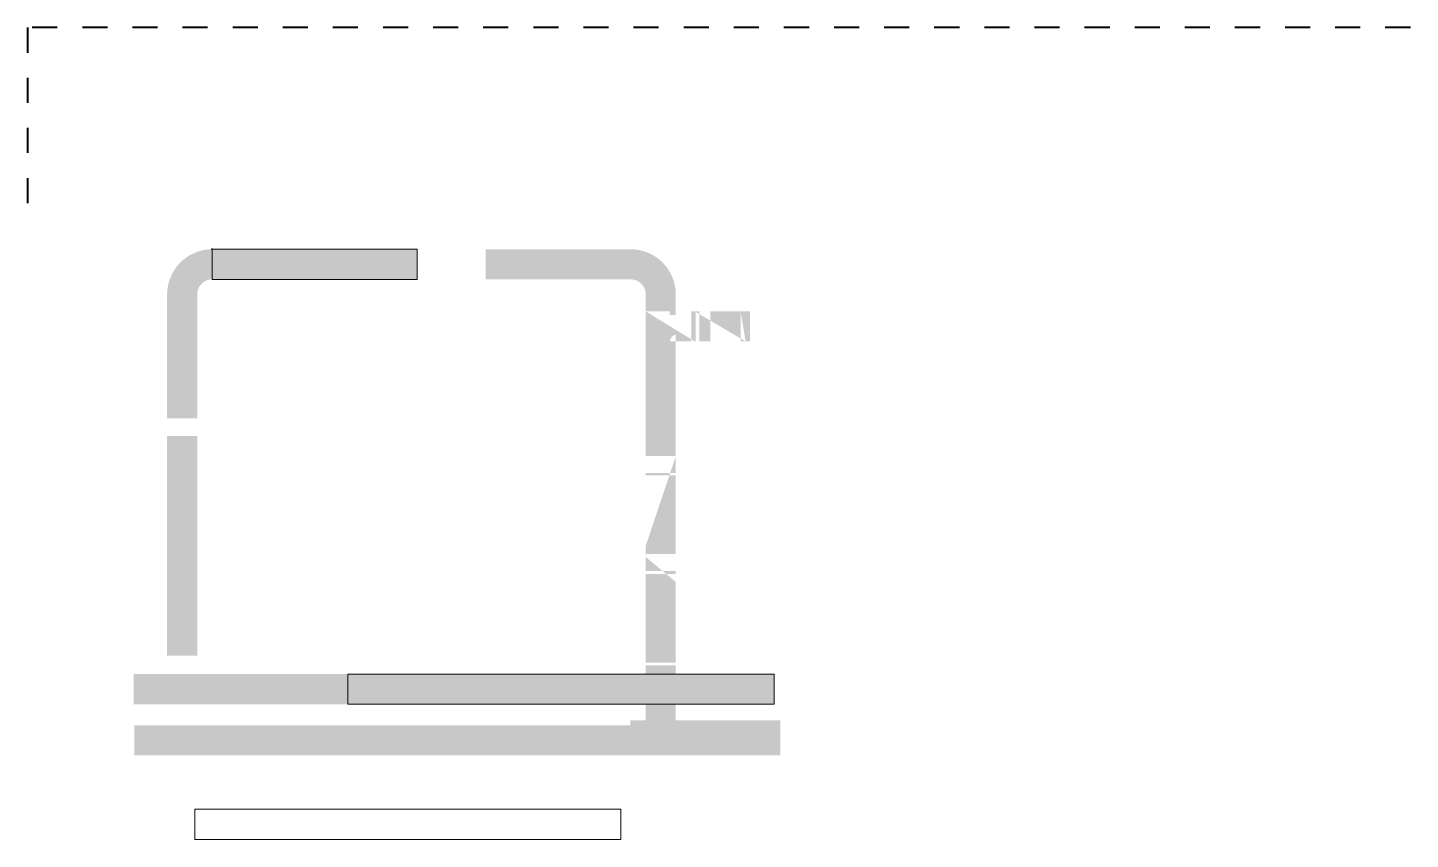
# Model space of a CAD drawing. Header units: millimetres. Extents: x -35117 to 70520, y -28859 to 27816.
# Drawn here: x 7367 to 21163, y -16055 to -7959 of the extents above; entities that cross this region are included whole.
import ezdxf

# ---------------------------------------------------------------- set-up
doc = ezdxf.new("R2010")
doc.units = ezdxf.units.MM
doc.linetypes.add('HIDDEN1', pattern=[1, 0.5, -0.5])
doc.layers.add('Kabeli', color=7, linetype='Continuous')
doc.layers.add('ТРАССЫ', color=7, linetype='Continuous', lineweight=40)
pattern_1 = [(0, (-71968.23042725428, -8556.943230441771), (31.25, 62.5), [0, -62.5])]

msp = doc.modelspace()

# ---------------------------------------------------------------- hatches: boundary and pattern name
at = {"layer": 'ТРАССЫ'}
h = msp.add_hatch(dxfattribs=at)
h.set_pattern_fill('DOTS', color=6, scale=1000, style=0)
h.set_pattern_definition(pattern_1)
h.paths.add_polyline_path([(13646.699451928, -10788.86817002188), (13533.36170550337, -10788.86817002188), (13533.36170550337, -10860.59094148001), (13646.699451928, -10860.59094148001)], flags=16)
edge = h.paths.add_edge_path(flags=16)
edge.add_arc((13709.27709711593, -10886.9267671717), 62.61640696151371, 177.9838734681955, 182.0161265318045, ccw=False)
edge.add_line((13646.699451928, -10884.723872825), (13646.699451928, -10860.59094148001))
edge.add_line((13646.699451928, -10860.59094148001), (13533.36170550337, -10860.59094148001))
edge.add_line((13533.36170550337, -10860.59094148001), (13533.36170550337, -11088.86817002188))
edge.add_line((13533.36170550337, -11088.86817002188), (13646.699451928, -11088.86817002188))
edge.add_line((13646.699451928, -11088.86817002188), (13646.699451928, -10889.12966151841))
edge = h.paths.add_edge_path(flags=16)
edge.add_arc((13717.0569427344, -10916.17377782345), 56.67434165971645, 0, 101.263070579988)
edge.add_line((13705.98764706662, -10860.59094148001), (13652.46830637095, -10860.59094148001))
edge.add_arc((13709.27709711593, -10886.9267671717), 62.6164069615135, 155.1281667317087, 177.9838734682021)
edge.add_line((13646.699451928, -10884.723872825), (13646.699451928, -11088.86817002188))
edge.add_line((13646.699451928, -11088.86817002188), (13773.73128439412, -11088.86817002188))
edge.add_line((13773.73128439412, -11088.86817002188), (13773.73128439412, -10916.17377782345))
edge = h.paths.add_edge_path(flags=16)
edge.add_line((13833.314784727, -10824.31036021019), (13773.73128439412, -10824.31036021019))
edge.add_line((13773.73128439412, -10824.31036021019), (13773.73128439412, -11088.86817002188))
edge.add_line((13773.73128439412, -11088.86817002188), (13773.90142471273, -11088.86817002188))
edge.add_arc((13848.58715505204, -11093.91228100806), 74.8558706579265, 101.7723522763348, 176.1362358230625, ccw=False)
edge.add_line((13833.314784727, -11020.63093224447), (13833.314784727, -10824.31036021019))
edge = h.paths.add_edge_path(flags=16)
edge.add_line((13773.73128439412, -10824.31036021019), (13709.27709711593, -10824.31036021019))
edge.add_arc((13709.27709711593, -10886.92676717171), 62.61640696151608, 90, 155.1281667317008)
edge.add_line((13652.46830637095, -10860.59094148001), (13705.98764706662, -10860.59094148001))
edge.add_arc((13717.0569427344, -10916.17377782345), 56.67434165971868, 0, 101.26307057998798, ccw=False)
edge.add_line((13773.73128439412, -10916.17377782345), (13773.73128439412, -10824.31036021019))
edge = h.paths.add_edge_path(flags=16)
edge.add_line((13773.73128439412, -10788.86817002188), (13646.699451928, -10788.86817002188))
edge.add_line((13646.699451928, -10788.86817002188), (13646.699451928, -10860.59094148001))
edge.add_line((13646.699451928, -10860.59094148001), (13652.46830637095, -10860.59094148001))
edge.add_arc((13709.27709711593, -10886.92676717171), 62.61640696151809, 90, 155.1281667316996, ccw=False)
edge.add_line((13709.27709711593, -10824.31036021019), (13773.73128439412, -10824.31036021019))
edge.add_line((13773.73128439412, -10824.31036021019), (13773.73128439412, -10788.86817002188))
h.paths.add_polyline_path([(13383.36170550337, -10469.48340439687), (13383.36170550337, -10169.4837858666), (11936.21319170941, -10169.4837858666), (11936.21319170941, -10469.48340439687)])
edge = h.paths.add_edge_path()
edge.add_line((13533.36170550337, -13129.49545884025), (13533.36170550337, -12544.6344664086))
edge.add_line((13533.36170550337, -12544.6344664086), (13833.36170550337, -12544.6344664086))
edge.add_line((13833.36170550337, -12544.6344664086), (13833.36170550337, -13129.49545884025))
edge.add_line((13833.36170550337, -13129.49545884025), (13533.36170550337, -13129.49545884025))
edge.add_line((13533.36170550337, -13129.49545884025), (13533.36170550337, -12544.6344664086))
edge.add_line((13533.36170550337, -12544.6344664086), (13833.36170550337, -12544.6344664086))
edge.add_line((13833.36170550337, -12544.6344664086), (13833.36170550337, -12501.38495468985))
edge.add_line((13833.36170550337, -12501.38495468985), (13833.36170550337, -12458.79767441642))
edge.add_line((13833.36170550337, -12458.79767441642), (13833.36170550337, -12417.52646469962))
edge.add_line((13833.36170550337, -12417.52646469962), (13833.36170550337, -12378.2038023461))
edge.add_line((13833.36170550337, -12378.2038023461), (13833.36170550337, -12425.75552964102))
edge.add_line((13833.36170550337, -12425.75552964102), (13533.36170550337, -12425.75552964102))
edge.add_line((13533.36170550337, -12425.75552964102), (13533.36170550337, -12399.7370054711))
edge.add_line((13533.36170550337, -12399.7370054711), (13833.36170550337, -12399.7370054711))
edge.add_line((13833.36170550337, -12399.7370054711), (13833.36170550337, -12352.18527817618))
edge.add_line((13833.36170550337, -12352.18527817618), (13833.36170550337, -12233.30557846915))
edge.add_line((13833.36170550337, -12233.30557846915), (13833.36170550337, -10619.48340439688))
edge.add_line((13833.36170550337, -10619.48340439688), (13533.36170550337, -10619.48340439688))
edge.add_line((13533.36170550337, -10619.48340439688), (13833.36170550337, -10619.48340439688))
edge.add_arc((13383.36100814769, -10619.48453264795), 450.0006973570881, 0.0001436531660635243, 45.00010748273338)
edge.add_arc((13383.36214483267, -10619.48161969988), 449.9978338334909, 44.99994756278285, 90.00005593741378)
edge.add_line((13383.36170550337, -10169.4837858666), (13383.36170550337, -10469.48340439687))
edge.add_arc((13383.36081793655, -10619.48517865351), 150.0017742592601, 44.99993039213922, 89.99966097846038, ccw=False)
edge.add_arc((13383.3636808919, -10619.48273880828), 149.9980246129487, -0.0002542394652209623, 45.00004467178559, ccw=False)
edge.add_line((13533.36170550337, -10619.48340439688), (13533.36170550337, -12233.30557846915))
edge.add_line((13533.36170550337, -12233.30557846915), (13833.36170550337, -12233.30557846915))
edge.add_line((13833.36170550337, -12233.30557846915), (13533.36170550337, -13129.49545884025))
h.paths.add_polyline_path([(13833.314784727, -10788.86817002188), (13833.314784727, -11088.86817002188), (13876.04931231489, -11088.86817002188), (13876.04931231489, -10788.86817002188)], flags=16)
h.paths.add_polyline_path([(14530.10204668989, -11088.86817002188), (14574.21520586958, -11088.86817002188), (14574.21520586958, -10788.86817002188), (14530.10204668989, -10788.86817002188), (14480.50220843306, -10788.86817002188)], flags=17)
h.paths.add_polyline_path([(13987.74250384321, -10788.86817002188), (14032.41833086958, -10788.86817002188), (14032.41833086958, -11088.86817002188), (13987.74250384321, -11088.86817002188), (14022.78545733442, -11088.86817002188), (14179.15447588911, -11088.86817002188), (14179.15447588911, -10788.86817002188), (14022.78545733442, -10788.86817002188), (14022.78545733442, -11088.86817002188), (14022.78545733442, -10788.86817002188), (13987.74250384321, -10788.86817002188), (14032.42023821821, -10788.86817002188), (14067.46319170942, -10788.86817002188)], flags=17)
h.paths.add_polyline_path([(13987.74250384321, -10788.86817002188), (13876.04931231489, -10788.86817002188), (13876.04931231489, -11088.86817002188), (13987.74250384321, -11088.86817002188)], flags=17)
h.paths.add_polyline_path([(14574.21329852095, -11088.86817002188), (14574.21329852095, -10788.86817002188), (14698.20927020063, -10788.86817002188), (14698.20927020063, -11088.86817002188)], flags=17)
edge = h.paths.add_edge_path(flags=16)
edge.add_line((14574.21329852095, -10788.86817002188), (14524.61536761274, -10788.86817002188))
edge.add_line((14524.61536761274, -11088.86817002188), (14524.61536761274, -10788.86817002188))
edge.add_line((14524.61536761274, -11088.86817002188), (14574.21329852095, -11088.86817002188))
edge.add_line((14574.21329852095, -11088.86817002188), (14574.21329852095, -10788.86817002188))
h.paths.add_polyline_path([(14489.32255145063, -11088.86817002188), (14489.32255145063, -10788.86817002188), (14446.31069537153, -10788.86817002188), (14446.31069537153, -11088.86817002188)], flags=16)
edge = h.paths.add_edge_path(flags=16)
edge.add_line((14489.32255145063, -10788.86817002188), (14530.09975787153, -10788.86817002188))
edge.add_line((14530.09975787153, -11088.86817002188), (14530.09975787153, -10788.86817002188))
edge.add_line((14530.09975787153, -11088.86817002188), (14489.32255145063, -11088.86817002188))
edge.add_line((14489.32255145063, -11088.86817002188), (14489.32255145063, -10788.86817002188))
edge = h.paths.add_edge_path(flags=16)
edge.add_line((14446.31069537153, -11088.86817002188), (14401.78936358442, -11088.86817002188))
edge.add_line((14401.78936358442, -10788.86817002188), (14401.78936358442, -11088.86817002188))
edge.add_line((14401.78936358442, -10788.86817002188), (14446.31069537153, -10788.86817002188))
edge.add_line((14446.31069537153, -11088.86817002188), (14446.31069537153, -10788.86817002188))
h.paths.add_polyline_path([(14356.50623675337, -10788.86817002188), (14179.15447588911, -10788.86817002188)], flags=0)
edge = h.paths.add_edge_path(flags=17)
edge.add_line((14356.50623675337, -11088.86817002188), (14179.15447588911, -11088.86817002188))
edge.add_line((14356.50623675337, -11088.86817002188), (14356.50623675337, -10788.86817002188))
edge.add_line((14356.50623675337, -10788.86817002188), (14179.15447588911, -10788.86817002188))
edge.add_line((14179.15447588911, -10788.86817002188), (14179.15447588911, -11088.86817002188))
edge = h.paths.add_edge_path(flags=16)
edge.add_line((14401.78936358442, -11088.86817002188), (14356.50623675337, -11088.86817002188))
edge.add_line((14356.50623675337, -11088.86817002188), (14356.50623675337, -10788.86817002188))
edge.add_line((14356.50623675337, -10788.86817002188), (14401.78936358442, -10788.86817002188))
edge.add_line((14401.78936358442, -11088.86817002188), (14401.78936358442, -10788.86817002188))
edge = h.paths.add_edge_path(flags=16)
edge.add_line((14356.50623675337, -11088.86817002188), (14356.50623675337, -10788.86817002188))
edge.add_line((14179.15447588911, -11088.86817002188), (14356.50623675337, -11088.86817002188))
edge.add_line((14179.15447588911, -10788.86817002188), (14179.15447588911, -11088.86817002188))
edge.add_line((14179.15447588911, -10788.86817002188), (14356.50623675337, -10788.86817002188))
h.paths.add_polyline_path([(14356.50623675337, -10788.86817002188), (14401.78936358442, -10788.86817002188), (14446.31069537153, -10788.86817002188), (14489.32255145063, -10788.86817002188), (14530.09975787153, -10788.86817002188), (14530.09975787153, -11088.86817002188), (14489.32255145063, -11088.86817002188), (14446.31069537153, -11088.86817002188), (14401.78936358442, -11088.86817002188), (14356.50623675337, -11088.86817002188)], flags=16)
h.paths.add_polyline_path([(14875.92618272948, -10788.86817002188), (14698.20927020063, -10788.86817002188)])
h.paths.add_polyline_path([(14698.20927020063, -11088.86817002188), (14698.20927020063, -10788.86817002188), (14574.21329852095, -10788.86817002188), (14524.61536761274, -10788.86817002188), (14524.61536761274, -11088.86817002188), (14574.21329852095, -11088.86817002188)])
edge = h.paths.add_edge_path()
edge.add_line((13533.36170550337, -10788.86817002188), (13533.36170550337, -11088.86817002188))
edge.add_line((13533.36170550337, -11088.86817002188), (13833.314784727, -11088.86817002188))
edge.add_line((13833.314784727, -11088.86817002188), (13833.314784727, -10788.86817002188))
edge.add_line((13833.314784727, -10788.86817002188), (13523.451503477, -10788.86817002188))
edge.add_line((14574.21520586958, -10788.86817002188), (14524.61536761274, -10788.86817002188))
edge.add_line((14524.61536761274, -10788.86817002188), (14480.50220843306, -10788.86817002188))
edge.add_line((14480.50220843306, -10788.86817002188), (14480.50220843306, -11088.86817002188))
edge.add_line((14480.50220843306, -11088.86817002188), (14530.10204668989, -11088.86817002188))
edge.add_line((14022.78545733442, -10788.86817002188), (14067.46319170942, -10788.86817002188))
edge.add_line((14067.46319170942, -11088.86817002188), (14067.46319170942, -10788.86817002188))
edge.add_line((14022.78545733442, -11088.86817002188), (14067.46319170942, -11088.86817002188))
h.paths.add_polyline_path([(13533.36170550337, -13408.92890000236), (13533.36170550337, -13377.59116196525), (13833.36170550337, -13377.59116196525), (13833.36170550337, -13408.92890000236), (13833.36170550337, -13239.17639756095), (13833.36170550337, -13129.49545884025), (13533.36170550337, -13129.49545884025), (13533.36170550337, -13239.17639756095), (13833.36170550337, -13239.17639756095), (13533.36170550337, -13239.17639756095), (13533.36170550337, -13408.92890000236), (13533.36170550337, -13377.59116196525), (13533.36170550337, -13207.83942246329)])
h.paths.add_polyline_path([(13833.36170550337, -14318.34738755119), (13833.36170550337, -13487.2728636254), (13533.36170550337, -13487.2728636254), (13533.36170550337, -14318.34738755119)], flags=17)
h.paths.add_polyline_path([(13833.36170550337, -14469.01801133049), (13833.36170550337, -14293.39774155509), (13533.36170550337, -14293.39774155509), (13533.36170550337, -14469.01801133049), (13533.36170550337, -14518.91730332268), (13833.36170550337, -14518.91730332268)])
h.paths.add_polyline_path([(13533.36170550337, -14869.864111184), (13833.36170550337, -14869.864111184), (13833.36170550337, -14493.96765732658), (13533.36170550337, -14493.96765732658)])
h.paths.add_polyline_path([(13833.36170550337, -13487.2728636254), (13833.36170550337, -13408.92890000236), (13533.36170550337, -13408.92890000236), (13533.36170550337, -13487.2728636254)], flags=17)
edge = h.paths.add_edge_path()
edge.add_line((13533.36170550337, -13239.17639756095), (13533.36170550337, -13207.83942246329))
edge.add_line((13833.36170550337, -13207.83942246329), (13533.36170550337, -13207.83942246329))
edge.add_line((13833.36170550337, -13239.17639756095), (13833.36170550337, -13207.83942246329))
edge.add_line((13833.36170550337, -14318.34738755119), (13833.36170550337, -13487.2728636254))
edge = h.paths.add_edge_path()
edge.add_line((9058.189901075239, -11995.96198105704), (9058.189901075239, -12046.42127060782))
edge.add_line((9058.189901075239, -12046.42127060782), (8758.189901075239, -12046.42127060782))
edge.add_line((8758.189901075239, -12046.42127060782), (8758.189901075239, -12032.58154892813))
edge.add_line((8758.189901075239, -12032.58154892813), (9058.189901075239, -12032.58154892813))
edge.add_line((9058.189901075239, -12032.58154892813), (9058.189901075239, -11982.12225937735))
edge.add_line((9058.189901075239, -11982.12225937735), (9058.189901075239, -11855.9740355004))
edge.add_line((9058.189901075239, -11855.9740355004), (9058.189901075239, -10619.48569321524))
edge.add_line((9058.189901075239, -10619.48569321524), (8758.189901075239, -10619.48569321524))
edge.add_line((8758.189901075239, -10619.48569321524), (9058.189901075239, -10619.48569321524))
edge.add_arc((9208.189793087193, -10619.48514547634), 149.9998920129543, 135.0001928295856, 180.0002092209973, ccw=False)
edge.add_arc((9208.189720539856, -10619.48647173772), 150.0007785225907, 89.99993331763949, 134.9998150193128, ccw=False)
edge.add_line((9208.189895114774, -10469.48569321524), (9208.189895114774, -10169.48569321523))
edge.add_arc((9208.189459745292, -10619.48357977783), 449.997886562805, 89.99994456677555, 135.000049656292)
edge.add_arc((9208.19148301454, -10619.48678256194), 450.0015819406193, 134.99994346261, 179.9998613005578)
edge.add_line((8758.189901075239, -10619.48569321524), (8758.189901075239, -11855.9740355004))
edge.add_line((8758.189901075239, -11855.9740355004), (9058.189901075239, -11855.9740355004))
edge.add_line((9058.189901075239, -11855.9740355004), (9058.189901075239, -11995.96198105704))
h.paths.add_polyline_path([(9208.189895114774, -10169.48569321523), (9208.189895114774, -10469.48569321524), (11253.79131670941, -10469.48569321524), (11253.79131670941, -10169.48569321523)])
h.paths.add_polyline_path([(8758.189901075239, -12046.42127060782), (9058.189901075239, -12046.42127060782), (9058.189901075239, -13895.61179184806), (8758.189901075239, -13895.61179184806)])
h.paths.add_polyline_path([(8758.189901075239, -13895.61179184806), (9058.189901075239, -13895.61179184806), (9058.189901075239, -14221.77451157463), (8758.189901075239, -14221.77451157463)])
h.paths.add_polyline_path([(14875.92618272948, -15218.24896836174), (13380.86574908247, -15218.24896836174), (13380.86574908247, -14869.864111184), (14875.92618272948, -14869.864111184)])
edge = h.paths.add_edge_path()
edge.add_line((8429.30001033924, -14919.864111184), (8429.30001033924, -15218.24896836174))
edge.add_line((8429.30001033924, -15218.24896836174), (13380.86574908247, -15218.24896836174))
edge.add_line((13380.86574908247, -15218.24896836174), (13380.86574908247, -14919.864111184))
edge.add_line((13380.86574908247, -14919.864111184), (10380.86565371502, -14919.864111184))
edge.add_line((10380.86565371502, -14919.864111184), (8424.241703676642, -14919.864111184))
h = msp.add_hatch(dxfattribs=at)
h.set_pattern_fill('DOTS', color=256, scale=1000, style=0)
h.set_pattern_definition(pattern_1)
h.paths.add_polyline_path([(8424.241703676642, -14407.8279783715), (8424.241703676642, -14707.8279783715), (10561.26602526654, -14707.8279783715), (10561.26602526654, -14407.8279783715)])
h.paths.add_polyline_path([(10561.26602526654, -14407.8279783715), (14813.52289099072, -14407.8279783715), (14813.52289099072, -14707.8279783715), (10561.26602526654, -14707.8279783715)])

# ---------------------------------------------------------------- linework, layer by layer
at = {"layer": 'Kabeli', "color": 6}
msp.add_circle((9208.189895114774, -10169.48569321523), 4, dxfattribs=at)
at = {"layer": 'ТРАССЫ', "color": 2, "linetype": 'HIDDEN1', "ltscale": 500}
msp.add_lwpolyline([(21162.55836519222, -7959.047900882862), (7366.541363417171, -7959.047900909289), (7366.541363420911, -9909.192522913647)], dxfattribs=at)
at = {"layer": 'ТРАССЫ', "color": 6, "lineweight": 0}
msp.add_lwpolyline([(9208.189895114774, -10169.48569321523), (9208.189895114774, -10469.48569321524), (11253.79131670941, -10469.48569321524), (11253.79131670941, -10169.48569321523), (9208.189895114774, -10169.48569321523)], dxfattribs=at)
at = {"layer": 'ТРАССЫ', "color": 2, "lineweight": 0}
for points in [[(10561.26602526654, -14407.8279783715), (14813.52289099072, -14407.8279783715), (14813.52289099072, -14707.8279783715), (10561.26602526654, -14707.8279783715)], [(9033.981954885807, -15755.45550471731), (13286.23882060999, -15755.45550471731), (13286.23882060999, -16055.45550471731), (9033.981954885807, -16055.45550471731)]]:
    msp.add_lwpolyline(points, close=True, dxfattribs=at)

doc.saveas('drawing.dxf')
